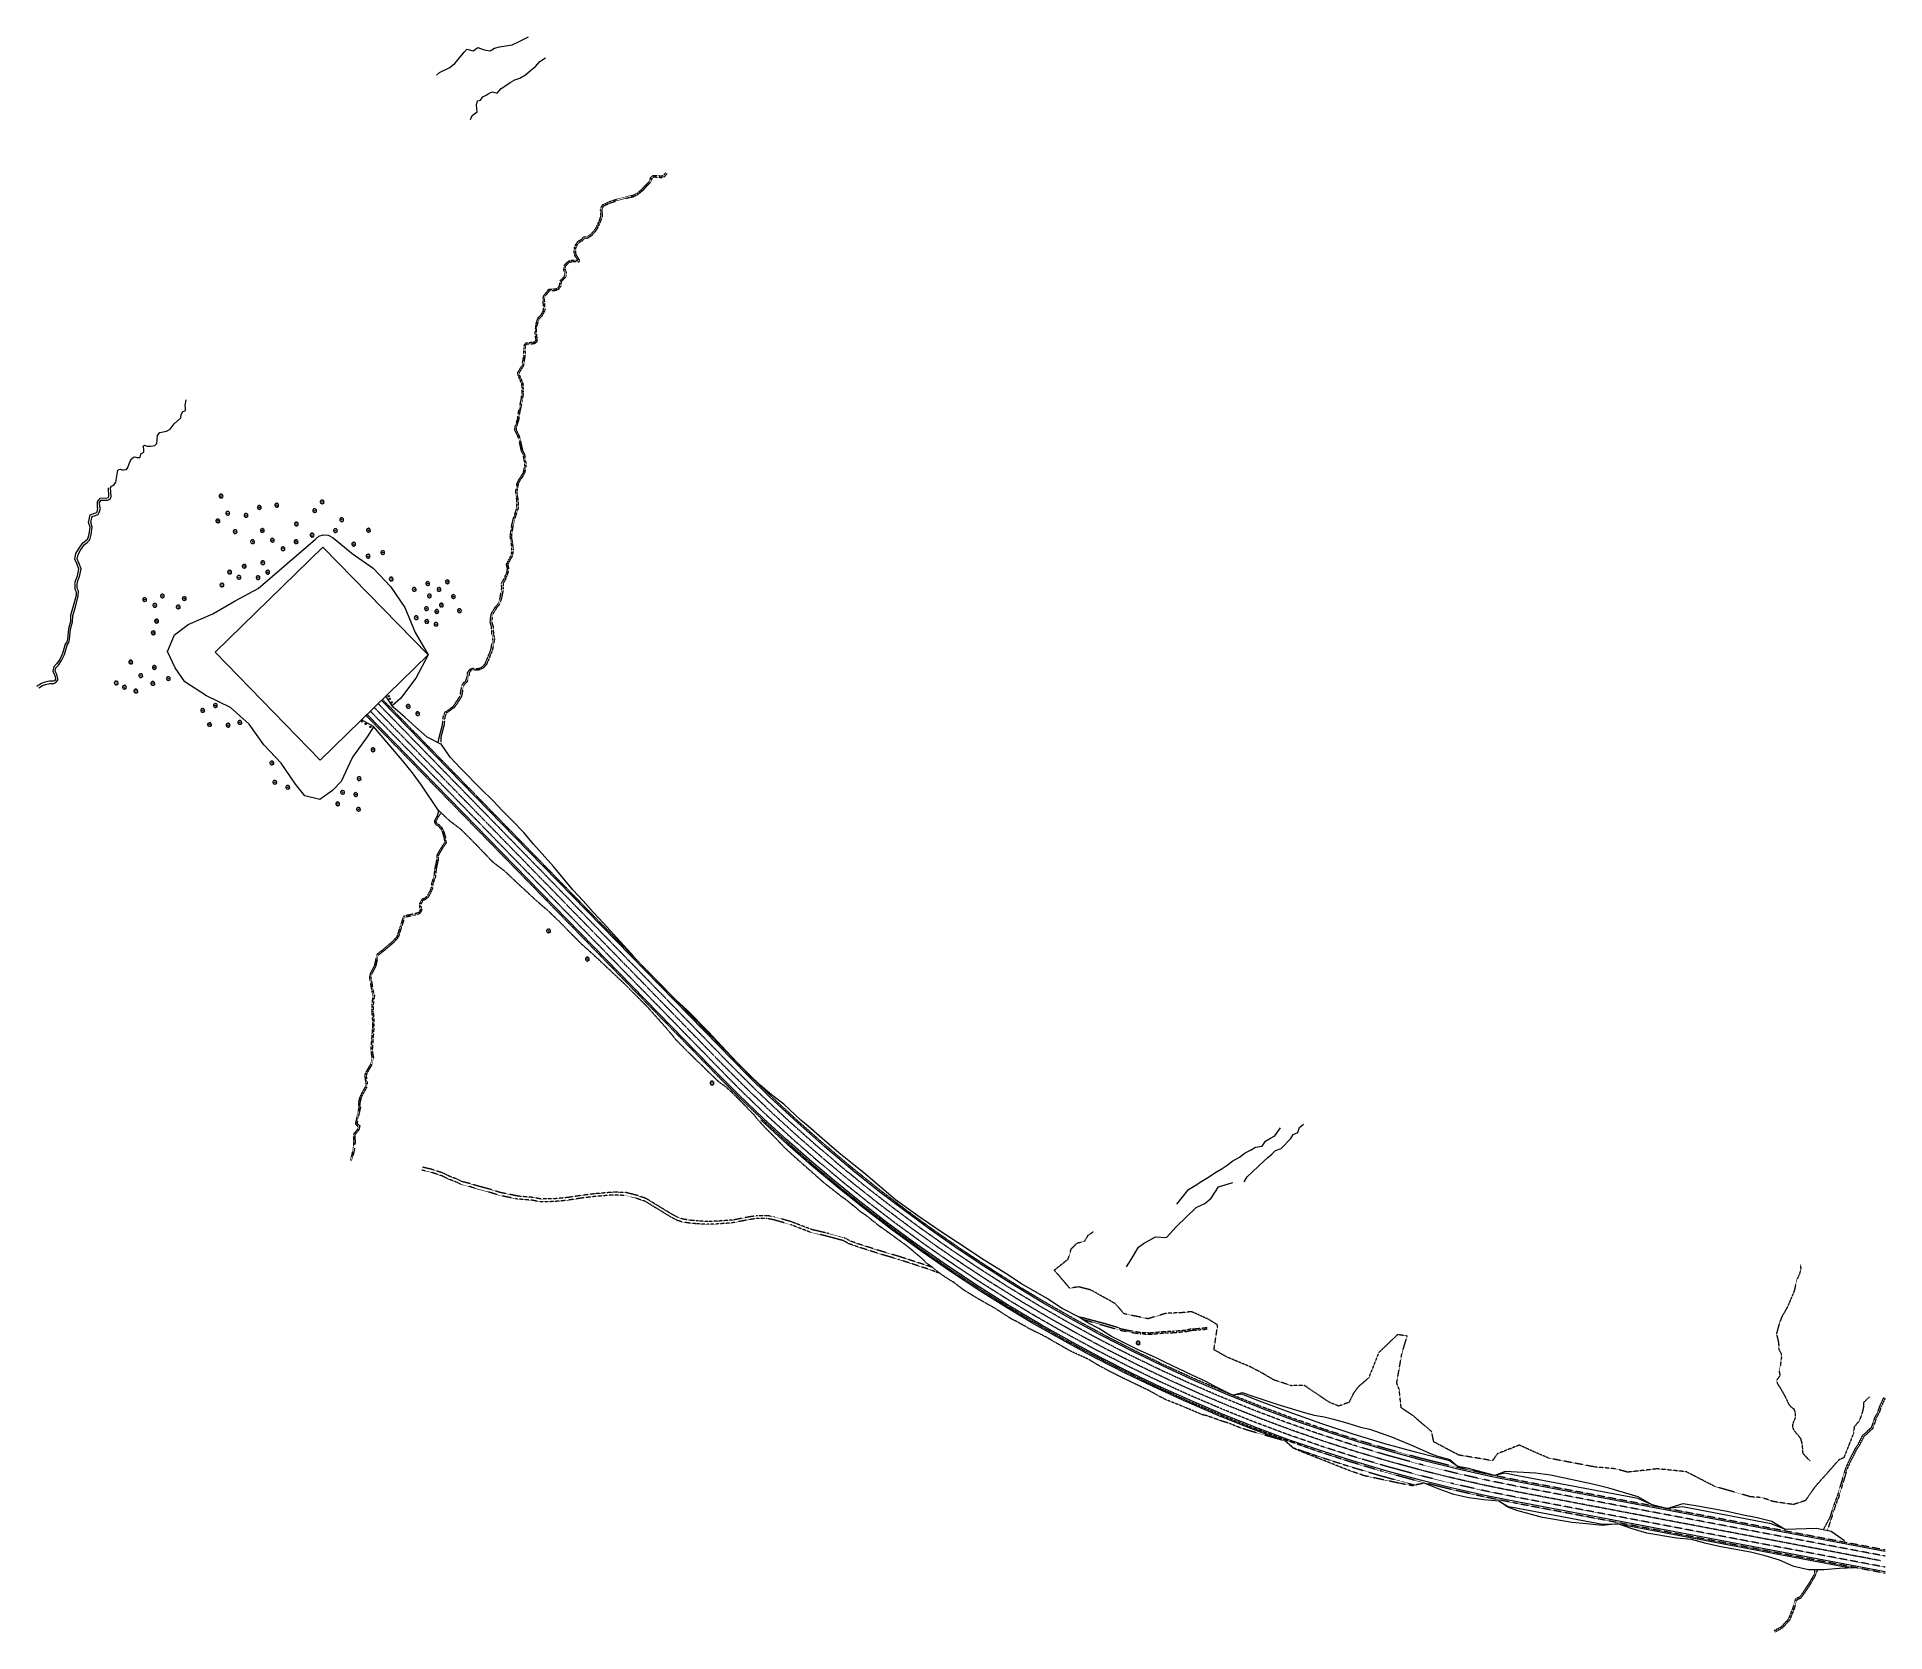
# Model space of a CAD drawing. Header units: feet. Extents: x 66046 to 70070, y 57473 to 60946.
import ezdxf

# ---------------------------------------------------------------- set-up
doc = ezdxf.new("R2010")
doc.units = ezdxf.units.FT
doc.header["$MEASUREMENT"] = 0
for name, pattern in [('DASHED2', [0.375, 0.25, -0.125]), ('HIDDEN', [0.375, 0.25, -0.125]), ('PHANTOM2', [1.25, 0.625, -0.125, 0.125, -0.125, 0.125, -0.125])]:
    doc.linetypes.add(name, pattern=pattern)
for name, color, linetype, lineweight in [('Bollard_PLN_x', 9, 'Continuous', 0), ('Bottom-of-Ditch_PLN_x', 5, 'Continuous', 0), ('Building_PLN_x', 1, 'Continuous', 0), ('Centerline_PLN_x', 1, 'PHANTOM2', 0), ('Edge-of-Paved-Road_PLN_x', 5, 'DASHED2', 0), ('Guardrail-LT_PLN_x', 4, 'FENCELINE1', 0), ('Laneline_PLN_x', 2, 'DASHED2', 0), ('Natural-Drainage_PLN_x', 5, 'HIDDEN', 0), ('River_PLN_x', 5, 'Continuous', 0), ('Shoulder_PLN_x', 7, 'Continuous', 0), ('Toe_PLN_x', 2, 'Continuous', 0), ('Top_PLN_x', 30, 'Continuous', 0), ('Tree-Line_PLN_x', 62, 'HIDDEN', 0), ('Tree_PLN_x', 62, 'Continuous', 0)]:
    doc.layers.add(name, color=color, linetype=linetype, lineweight=lineweight)
doc.linetypes.add('FENCELINE1', pattern='A,0.25,-0.1,[133,ltypeshp.shx,S=0.1,R=0,X=-0.1,Y=0],-0.1,1', length=1.45)

# ---------------------------------------------------------------- blocks, each defined once
blk = doc.blocks.new('TREE-D')
at = {"layer": 'Tree_PLN_x', "linetype": 'Continuous'}
blk.add_lwpolyline([(-3.4, 0.2, 1.158218), (-3.2, -1.4, 1.170054), (-2.1, -2.6, 1.101781), (-0.7, -3.4, 1.072634), (1, -3.2, 1.180778), (2.4, -2.5, 1.70845), (3.2, -1.1, 0.989775), (3.4, 0.7, 1.085957), (2.7, 2.2, 1.005407), (1.4, 3.1, 1.020594), (-0.2, 3.5, 0.925491), (-1.8, 2.9, 1.150965), (-3, 1.8, 1.269159)], format="xyb", close=True, dxfattribs=at)
at = {"layer": 'Tree_PLN_x'}
blk.add_circle((0, 0), 0.535, dxfattribs=at)
blk = doc.blocks.new('BOLL')
at = {"layer": 'Bollard_PLN_x', "linetype": 'Continuous', "lineweight": 0}
blk.add_circle((0, 0), 1.44, dxfattribs=at)

msp = doc.modelspace()

# ---------------------------------------------------------------- linework, layer by layer
at = {"layer": 'Bottom-of-Ditch_PLN_x'}
msp.add_polyline3d([(69562.9, 57749.9, 5638.5), (69532, 57763.4, 5637.7), (69274.3, 57812.3, 5635.2), (69242.4, 57818.6, 5634.9), (69220.3, 57813.9, 5635.9)], dxfattribs=at)
at = {"layer": 'Building_PLN_x', "elevation": 5602.8}
msp.add_lwpolyline([(66434.2, 59606.6), (66669.1, 59835.6), (66898.1, 59600.8), (66663.3, 59371.7)], close=True, dxfattribs=at)
at = {"layer": 'Centerline_PLN_x'}
msp.add_polyline3d([(70059.9, 57628, 5646.4), (69274.1, 57776.9, 5638.7), (69203.4, 57791.2, 5638.1), (69133, 57807, 5637.4), (69069.3, 57822.7, 5636.7), (68990.1, 57844.2, 5635.8), (68917.8, 57865.6, 5634.6), (68852.2, 57886.7, 5633.4), (68783.9, 57910.2, 5631.8), (68713.2, 57936.4, 5630), (68636.9, 57966.7, 5627.8), (68576.5, 57992.3, 5625.8), (68507.7, 58023.3, 5623.2), (68445.5, 58052.9, 5620.7), (68372.3, 58089.9, 5617.7), (68314.4, 58120.8, 5615.3), (68248.6, 58157.7, 5612.5), (68189.3, 58192.7, 5609.9), (68119.6, 58236.1, 5606.9), (68062, 58273.8, 5604.4), (68007.8, 58310.8, 5602), (67946.5, 58354.8, 5599.6), (67881, 58404.1, 5597.4), (67824.4, 58448.9, 5595.8), (67766.2, 58497, 5594.6), (67704.3, 58550.8, 5593.7), (67651, 58599.4, 5593.3), (67596.4, 58651.5, 5593.3), (67538.4, 58709.5, 5593.7), (67112.3, 59146.3, 5598.8), (66780.7, 59486.2, 5602.8)], dxfattribs=at)
at = {"layer": 'Edge-of-Paved-Road_PLN_x'}
for points in [[(70069.9, 57600.7, 5644.8), (69269.5, 57752.4, 5637), (69195.5, 57767.4, 5636.3), (69125.1, 57783.2, 5635.6), (69045.6, 57803.1, 5634.8), (68972.8, 57823.2, 5633.9), (68903.7, 57843.9, 5632.8), (68838.1, 57865.1, 5631.5), (68763.7, 57891, 5629.8), (68690, 57918.6, 5627.9), (68626.1, 57944.2, 5626), (68550.6, 57976.5, 5623.5), (68479, 58009.2, 5620.8), (68417, 58039.2, 5618.3), (68355.6, 58070.5, 5615.7), (68286.3, 58107.8, 5612.9), (68214.1, 58148.9, 5609.8), (68158.8, 58182.1, 5607.5), (68103.2, 58217, 5605.1), (68034.7, 58262.1, 5602), (67975.4, 58303.2, 5599.5), (67911.7, 58349.5, 5597.1), (67849.1, 58397.3, 5595.2), (67795.3, 58440.4, 5593.8), (67734.9, 58490.9, 5592.6), (67682.8, 58536.6, 5591.9), (67625.1, 58589.5, 5591.6), (67575.3, 58637.2, 5591.6), (67519.7, 58692.9, 5592), (66960.7, 59266, 5598.7), (66762.9, 59468.8, 5601.1)], [(70069.9, 57651.4, 5644.7), (69278.8, 57801.4, 5637), (69208, 57815.7, 5636.3), (69137.6, 57831.5, 5635.6), (69058, 57851.4, 5634.8), (68985.3, 57871.5, 5633.9), (68919.3, 57891.3, 5632.8), (68850.6, 57913.5, 5631.4), (68782.3, 57937.3, 5629.9), (68708.7, 57964.8, 5627.9), (68644.8, 57990.5, 5626), (68569.4, 58022.7, 5623.4), (68500.5, 58054.2, 5620.8), (68438.7, 58084.1, 5618.2), (68380.2, 58113.9, 5615.8), (68310.9, 58151.1, 5612.9), (68248.1, 58186.8, 5610.2), (68185.5, 58224.2, 5607.5), (68127.8, 58260.4, 5604.9), (68062.1, 58303.8, 5602), (67994.8, 58350.6, 5599.1), (67939.1, 58391.3, 5597), (67879.2, 58437.1, 5595.1), (67814.8, 58488.9, 5593.5), (67760.1, 58535.1, 5592.5), (67705.9, 58582.9, 5591.8), (67657.7, 58627.3, 5591.5), (67600.5, 58682.4, 5591.6), (67437.3, 58849.2, 5591.6), (67215.7, 59076, 5596.1), (66798.6, 59503.7, 5601.1)]]:
    msp.add_polyline3d(points, dxfattribs=at)
at = {"layer": 'Guardrail-LT_PLN_x'}
for points in [[(68754.2, 57891.4, 5629.4), (68689, 57915.8, 5627.7), (68688.9, 57915.8, 5627.7), (68625, 57941.5, 5625.8), (68624.9, 57941.5, 5625.8), (68549.5, 57973.7, 5623.3), (68549.4, 57973.7, 5623.3), (68477.8, 58006.4, 5620.6), (68477.7, 58006.5, 5620.6), (68415.7, 58036.5, 5618.1), (68415.6, 58036.5, 5618.1), (68354.3, 58067.8, 5615.6), (68354.2, 58067.8, 5615.6), (68284.9, 58105.1, 5612.7), (68284.8, 58105.2, 5612.7), (68212.6, 58146.3, 5609.6), (68212.6, 58146.3, 5609.6), (68157.2, 58179.6, 5607.3), (68157.2, 58179.6, 5607.3), (68101.6, 58214.5, 5604.9), (68101.5, 58214.5, 5604.9), (68033, 58259.6, 5601.9), (68033, 58259.7, 5601.9), (67973.6, 58300.8, 5599.3), (67973.6, 58300.8, 5599.3), (67909.9, 58347.1, 5596.9), (67909.8, 58347.1, 5596.9), (67847.3, 58395, 5595), (67847.2, 58395, 5595), (67793.4, 58438, 5593.6), (67793.4, 58438, 5593.6), (67793.4, 58438.1, 5593.6), (67733, 58488.6, 5592.4), (67733, 58488.7, 5592.4), (67680.8, 58534.3, 5591.7), (67680.8, 58534.4, 5591.7), (67623, 58587.3, 5591.4), (67623, 58587.4, 5591.4), (67622.6, 58587.7, 5591.4)], [(69994.5, 57611.9, 5643.9), (69496.9, 57706.3, 5639)]]:
    msp.add_polyline3d(points, dxfattribs=at)
at = {"layer": 'Laneline_PLN_x'}
for points in [[(70069.9, 57614, 5646.1), (69271.9, 57765.3, 5638.3), (69200.9, 57779.6, 5637.6), (69130.8, 57795.4, 5637), (69060.7, 57812.8, 5636.3), (68987.9, 57832.5, 5635.4), (68912.4, 57854.9, 5634.2), (68846.8, 57876, 5632.9), (68769.3, 57902.9, 5631.2), (68695.6, 57930.5, 5629.2), (68631.6, 57956.1, 5627.3), (68556, 57988.4, 5624.8), (68484.6, 58021.1, 5622.1), (68422.6, 58051.1, 5619.6), (68348.8, 58088.9, 5616.5), (68279.9, 58126.3, 5613.6), (68220.6, 58160.3, 5611.1), (68161.6, 58195.8, 5608.6), (68095, 58237.9, 5605.7), (68026.4, 58283.7, 5602.7), (67973, 58321, 5600.4), (67914.7, 58363.6, 5598.3), (67857.4, 58407.5, 5596.5), (67806.2, 58448.4, 5595.2), (67743.3, 58501.1, 5593.9), (67691.4, 58546.5, 5593.2), (67633.4, 58599.7, 5592.9), (67574.3, 58656.6, 5592.9), (67193.6, 59046, 5597.3), (66772.3, 59478, 5602.4)], [(70069.9, 57638.1, 5646), (69276.3, 57788.5, 5638.3), (69205.6, 57802.8, 5637.6), (69135.2, 57818.6, 5636.9), (69055.6, 57838.5, 5636.1), (68982.8, 57858.5, 5635.2), (68913.7, 57879.3, 5634.1), (68835.7, 57904.7, 5632.5), (68764.6, 57929.8, 5630.8), (68699.9, 57954.2, 5629.1), (68621, 57986.1, 5626.7), (68551.8, 58016.2, 5624.3), (68489.2, 58045, 5621.9), (68424.3, 58076.6, 5619.2), (68359.8, 58109.7, 5616.5), (68291, 58147.2, 5613.6), (68231.2, 58181.5, 5611.1), (68161, 58223.9, 5608), (68094.7, 58266.3, 5605.1), (68037.5, 58304.7, 5602.6), (67970.4, 58351.9, 5599.8), (67907.2, 58398.9, 5597.6), (67855.4, 58439.1, 5596), (67801.9, 58482.5, 5594.7), (67741.9, 58533.5, 5593.7), (67680.7, 58588.1, 5593), (67620.9, 58644.2, 5592.8), (67564.8, 58699.5, 5593.1), (66994.3, 59284.2, 5600), (66789.2, 59494.5, 5602.4)]]:
    msp.add_polyline3d(points, dxfattribs=at)
at = {"layer": 'Natural-Drainage_PLN_x'}
for points in [[(66919.8, 59409.8, 5586.1), (66922.1, 59420.3, 5586.6), (66929.3, 59448.2, 5587.9), (66931.2, 59466.4, 5588.8), (66935.2, 59476.6, 5589.4), (66939.3, 59479.1, 5589.6), (66952.2, 59488.1, 5590.3), (66957.6, 59495.6, 5590.5), (66967.4, 59510.9, 5591.3), (66971.6, 59534.2, 5592.8), (66974.8, 59539.4, 5593.2), (66979.8, 59543.8, 5593.4), (66981.2, 59547.1, 5593.7), (66983.8, 59555.9, 5593.9), (66984.2, 59563.1, 5594.2), (66989.5, 59569.8, 5594.6), (66995.3, 59571.6, 5595.2), (67003.5, 59570.7, 5595.8), (67009.1, 59571.5, 5596), (67016.6, 59575.2, 5596.5), (67022.5, 59582, 5597.1), (67034.7, 59611.9, 5597.6), (67039.2, 59636.5, 5598.9), (67037.1, 59644.5, 5599.2), (67036.1, 59662.1, 5600.1), (67033.3, 59671.7, 5600.1), (67033.7, 59679, 5600.8), (67035.8, 59691, 5601.1), (67045, 59706, 5602), (67050.8, 59712.4, 5602.4), (67055, 59726.3, 5603.2), (67058.4, 59745.1, 5604.1), (67057.8, 59756.7, 5604.7), (67064, 59767.6, 5604.4), (67069.7, 59781.4, 5605.2), (67070.8, 59787.9, 5605.4), (67068.6, 59798, 5605.9), (67075.4, 59811.4, 5606.6), (67078.8, 59816.9, 5606.9), (67080.2, 59824.8, 5607), (67080.4, 59830.9, 5607.1), (67079.1, 59844.8, 5607.7), (67077.3, 59853.3, 5608.2), (67076.9, 59860.5, 5608.5), (67080.4, 59883.5, 5609.8), (67083.7, 59897.6, 5610.6), (67091.4, 59920.7, 5612.1), (67091.3, 59938, 5613.1), (67088.9, 59949.7, 5613.7), (67089.4, 59960.9, 5614.1), (67091.7, 59974.5, 5614.8), (67096.3, 59983.5, 5615.3), (67101.7, 59991.3, 5616.2), (67106.1, 59999.6, 5616.8), (67108.2, 60011.6, 5617.4), (67108.5, 60017.6, 5617.6), (67105.2, 60037.1, 5618.9), (67101.1, 60044.9, 5619.4), (67096.4, 60067.7, 5620.5), (67093.7, 60076.7, 5620.9), (67086.9, 60090, 5621.7), (67087.1, 60096.5, 5622.1), (67092.9, 60114.3, 5623), (67094.6, 60128.2, 5623.5), (67100.8, 60157.1, 5624.5), (67102.8, 60173.1, 5625.8), (67102.9, 60182.5, 5626.8), (67102, 60190.5, 5627.2), (67094.5, 60208.6, 5628.2), (67092.9, 60215.3, 5628.4), (67102.8, 60231, 5629.5), (67106.1, 60250.5, 5630.5), (67106.6, 60260.3, 5631.1), (67106, 60266.9, 5631.5), (67107.2, 60274.2, 5632), (67109.5, 60278.8, 5632.4), (67112.9, 60281.1, 5632.7), (67126.6, 60281.7, 5632.9), (67129.5, 60282.4, 5633.2), (67132.4, 60284.6, 5633.4), (67132.6, 60289.3, 5633.5), (67131, 60299, 5634), (67133.1, 60321.7, 5635.1), (67137.4, 60334.7, 5635.9), (67143.7, 60341.1, 5636.1), (67149.5, 60351.7, 5636.9), (67148.7, 60368.8, 5637.2), (67148.2, 60375.7, 5637.6), (67149.9, 60383.2, 5638.2), (67161, 60397.1, 5639.2), (67175.6, 60397.9, 5639.9), (67180.5, 60399.9, 5640), (67184.1, 60404.7, 5640.4), (67185.6, 60415.9, 5641.3), (67194.9, 60425, 5642.1), (67196, 60429.2, 5642.3), (67196, 60432.9, 5642.6), (67193.7, 60438.4, 5642.7), (67194.4, 60449.3, 5643.3), (67202.2, 60457.4, 5643.9), (67210, 60460.7, 5644.5), (67224.1, 60460.3, 5645.7), (67222.7, 60463.3, 5646), (67218.2, 60468.9, 5646.1), (67215.9, 60475.8, 5646.4), (67216.5, 60487.1, 5647.1), (67221.3, 60498.3, 5647.5), (67227.2, 60503.4, 5647.6), (67231.6, 60505.7, 5647.6), (67236.6, 60510.9, 5648), (67245.6, 60512.5, 5648.4), (67252.1, 60516.7, 5648.5), (67259.7, 60524.8, 5649.1), (67264.8, 60532.6, 5649.3), (67271.4, 60547.8, 5650.2), (67274.2, 60555.9, 5650.8), (67274.4, 60561.6, 5651.1), (67273.2, 60569.7, 5651.6), (67275.3, 60576.3, 5651.8), (67278, 60580.8, 5652), (67291.3, 60587.4, 5652.6), (67306.1, 60592.4, 5652.8), (67334.3, 60600, 5654.1), (67344.1, 60601.8, 5654.2), (67353.6, 60606.7, 5654.8), (67364.4, 60615.5, 5655.7), (67370.6, 60622.9, 5656.4), (67379.7, 60631.8, 5657.9), (67382.9, 60640.8, 5658.6), (67388.1, 60645.1, 5659.2), (67401.3, 60644.3, 5660.1), (67406, 60643.5, 5660.5), (67411.4, 60645.6, 5660.9), (67415.6, 60651.1, 5661.5)], [(67066.9, 59766.4, 5604.5), (67072.7, 59780.5, 5605.3), (67074, 59788, 5605.5), (67071.9, 59797.6, 5606), (67078.2, 59809.9, 5606.7), (67081.8, 59815.8, 5607), (67083.3, 59824.4, 5607.1), (67083.6, 59831, 5607.2), (67082.2, 59845.3, 5607.9), (67080.4, 59853.7, 5608.3), (67080, 59860.3, 5608.7), (67083.5, 59882.9, 5609.9), (67086.7, 59896.7, 5610.7), (67094.5, 59920.2, 5612.2), (67094.4, 59938.3, 5613.3), (67092, 59949.9, 5613.8), (67092.5, 59960.6, 5614.2), (67094.7, 59973.5, 5614.9), (67099, 59981.9, 5615.4), (67104.4, 59989.6, 5616.3), (67109.1, 59998.6, 5616.9), (67111.3, 60011.3, 5617.5), (67111.6, 60017.8, 5617.8), (67108.3, 60038, 5619.1), (67104.1, 60046, 5619.6), (67099.4, 60068.4, 5620.7), (67096.6, 60077.9, 5621.1), (67090.1, 60090.7, 5621.8), (67090.2, 60096, 5622.2), (67095.9, 60113.6, 5623.1), (67097.7, 60127.7, 5623.6), (67103.9, 60156.6, 5624.7), (67106, 60172.8, 5626), (67106, 60182.7, 5626.9), (67105, 60191.3, 5627.3), (67097.5, 60209.6, 5628.4), (67096.3, 60214.7, 5628.5), (67105.8, 60229.8, 5629.6), (67109.2, 60250.1, 5630.6), (67109.8, 60260.3, 5631.3), (67109.2, 60266.8, 5631.6), (67110.2, 60273.3, 5632.1), (67111.9, 60276.7, 5632.4), (67113.9, 60278, 5632.6), (67127, 60278.6, 5632.8), (67130.9, 60279.5, 5633.1), (67135.4, 60283, 5633.5), (67135.7, 60289.5, 5633.7), (67134.1, 60299.2, 5634.1), (67134.2, 60316.3, 5637.5), (67134.6, 60316.2, 5634.9), (67140.1, 60333, 5635.9), (67146.3, 60339.2, 5636.2), (67152.7, 60351, 5637), (67151.9, 60369, 5637.4), (67151.3, 60375.5, 5637.8), (67152.8, 60381.8, 5638.2), (67162.6, 60394, 5639.1), (67176.3, 60394.8, 5639.8), (67182.4, 60397.3, 5640), (67187.1, 60403.4, 5640.5), (67188.6, 60414.4, 5641.4), (67197.7, 60423.4, 5642.1), (67199.2, 60428.8, 5642.4), (67199, 60434.1, 5642.8), (67197, 60438.9, 5642.9), (67197.5, 60447.9, 5643.5), (67204.1, 60454.7, 5644), (67210.6, 60457.4, 5644.5), (67226.4, 60456.9, 5645.8), (67228.2, 60459, 5645.9), (67225.5, 60465, 5646.2), (67221.1, 60470.5, 5646.3), (67219.2, 60476.2, 5646.6), (67219.7, 60486.4, 5647.3), (67224, 60496.3, 5647.6), (67229, 60500.7, 5647.6), (67233.6, 60503, 5647.6), (67238.2, 60507.8, 5648), (67246.8, 60509.4, 5648.4), (67254.2, 60514.2, 5648.6), (67262.3, 60522.8, 5649.2), (67267.7, 60531, 5649.5), (67274.5, 60546.6, 5650.4), (67277.5, 60555.3, 5651), (67277.6, 60561.8, 5651.3), (67276.5, 60569.4, 5651.8), (67278.3, 60575, 5652), (67280.3, 60578.3, 5652.1), (67292.6, 60584.4, 5652.6), (67307.1, 60589.3, 5652.8), (67335.1, 60596.8, 5654.1), (67345.1, 60598.7, 5654.2), (67355.4, 60604, 5654.8), (67366.7, 60613.2, 5655.8), (67373, 60620.7, 5656.5), (67382.5, 60630, 5658), (67385.6, 60638.9, 5658.7), (67389.2, 60641.8, 5659.2), (67400.9, 60641, 5660), (67406.3, 60640.2, 5660.5), (67413.4, 60642.9, 5660.9), (67418.4, 60649.5, 5661.7)], [(67066.9, 59766.4, 5605.1), (67061.2, 59756, 5604.7), (67061.7, 59744.9, 5604.2), (67058.2, 59725.5, 5603.3), (67053.7, 59710.8, 5602.4), (67047.6, 59704.1, 5602), (67039, 59689.8, 5601.1), (67037, 59678.6, 5600.9), (67036.6, 59672.1, 5600.2), (67039.4, 59662.7, 5600.2), (67040.3, 59645, 5599.3), (67042.6, 59636.6, 5599), (67037.9, 59610.9, 5597.7), (67025.4, 59580.2, 5597.2), (67018.7, 59572.5, 5596.5), (67010.1, 59568.3, 5595.9), (67003.5, 59567.3, 5595.7), (66995.7, 59568.3, 5595.1), (66991.4, 59567, 5594.5), (66987.4, 59561.9, 5594.3), (66987, 59555.4, 5594), (66984.3, 59545.9, 5593.7), (66982.5, 59541.8, 5593.4), (66977.4, 59537.3, 5593.2), (66974.8, 59533, 5592.8), (66970.6, 59509.7, 5591.4), (66960.3, 59493.7, 5590.5), (66954.5, 59485.8, 5590.3), (66941.1, 59476.3, 5589.6), (66937.9, 59474.4, 5589.4), (66934.4, 59465.6, 5588.9), (66932.6, 59447.7, 5588), (66925.4, 59420, 5586.7), (66926.5, 59406, 5586.2)], [(66920.8, 59262, 5580.8), (66917.9, 59250.6, 5579.2), (66911.5, 59238.8, 5578.6), (66913.5, 59232, 5578.5), (66919.6, 59228.8, 5578.1), (66925.5, 59222.3, 5577.6), (66929.3, 59214, 5577.1), (66932.4, 59203.6, 5576.4), (66934, 59192.2, 5575.7), (66922.3, 59174.1, 5574.5), (66916.8, 59164, 5574.1), (66916.8, 59155.4, 5573.3), (66912.7, 59136.3, 5572.6), (66910.4, 59116.9, 5572.2), (66905.4, 59103.7, 5571.9), (66904.1, 59091.9, 5571.7), (66896.1, 59075.1, 5571), (66890.2, 59070.5, 5570.8), (66884.7, 59068.6, 5570.4), (66878.6, 59057.8, 5569.4), (66879.6, 59051.2, 5569.2), (66881, 59047, 5569), (66880, 59043.7, 5568.9), (66877.1, 59039.4, 5568.5), (66869.4, 59036.8, 5568.3), (66850.2, 59033, 5567.3), (66844.4, 59031.3, 5566.8), (66836.9, 59008.8, 5565.9), (66832.1, 58993.2, 5565.2), (66829.6, 58986.3, 5565), (66820, 58976, 5564.6), (66797.8, 58957, 5563), (66786.2, 58948.2, 5561.9), (66781, 58924.1, 5560.5), (66772, 58906.4, 5559.4), (66770.4, 58898.3, 5559), (66775.1, 58868.6, 5557.6), (66777.9, 58859.7, 5557.5), (66775.3, 58839.2, 5557), (66775.3, 58822.5, 5556.4), (66776.5, 58809.4, 5555.6), (66777, 58791.9, 5554.9), (66773.2, 58742.1, 5552.4), (66774.4, 58730.6, 5551.4), (66775.9, 58723.2, 5550.8), (66772.9, 58709.7, 5550.7), (66763.7, 58694.3, 5550.1), (66759.8, 58685.4, 5549.5), (66762.4, 58667.7, 5548.8), (66760.9, 58659.7, 5548.8), (66753.6, 58646.7, 5548.7), (66749.2, 58637.4, 5548.5), (66746.6, 58627.3, 5548.4), (66746.6, 58619.9, 5548.2), (66747.6, 58616.6, 5547.8), (66739.6, 58579.1, 5547.2), (66744.7, 58574.5, 5547.2), (66745.7, 58574, 5546.8), (66744.4, 58567.5, 5546.6), (66735.7, 58557, 5546.2), (66735.2, 58549.5, 5545.9), (66736.1, 58542, 5545.8), (66734.8, 58527.2, 5545.6), (66731.5, 58511.1, 5545.3), (66728, 58498.9, 5544.6)], [(66926.4, 59256.8, 5580.9), (66920.7, 59249.3, 5579.7), (66914.8, 59238.4, 5579.2), (66916.1, 59234.2, 5579), (66921.6, 59231.3, 5578.5), (66928.2, 59224.1, 5578.1), (66932.2, 59215.1, 5577.6), (66935.5, 59204.2, 5577), (66937.2, 59191.4, 5576.3), (66925, 59172.5, 5575), (66919.9, 59163.1, 5574.7), (66919.9, 59155, 5573.9), (66915.8, 59135.8, 5573.1), (66913.5, 59116.1, 5572.8), (66908.4, 59103, 5572.5), (66907.2, 59091, 5572.2), (66898.6, 59073.1, 5571.4), (66891.7, 59067.7, 5571.1), (66886.8, 59066, 5570.8), (66881.9, 59057.1, 5570), (66882.6, 59051.9, 5569.7), (66884.3, 59047, 5569.6), (66882.8, 59042.3, 5569.4), (66879.1, 59036.7, 5568.9), (66870.2, 59033.8, 5568.5), (66850.9, 59029.9, 5567.4), (66846.8, 59028.7, 5567.2), (66839.8, 59007.9, 5566.4), (66835.1, 58992.2, 5565.7), (66832.3, 58984.7, 5565.4), (66822.2, 58973.7, 5565), (66799.7, 58954.5, 5563.4), (66789, 58946.4, 5562.4), (66783.9, 58923, 5561.1), (66775, 58905.4, 5559.9), (66773.5, 58898.2, 5559.6), (66778.1, 58869.3, 5558.2), (66781.1, 58859.9, 5558.1), (66778.4, 58839, 5557.5), (66778.5, 58822.6, 5557), (66779.7, 58809.5, 5556.1), (66780.1, 58791.8, 5555.5), (66776.4, 58742.1, 5552.9), (66777.5, 58731, 5552), (66779.1, 58723.2, 5551.4), (66775.8, 58708.6, 5551.3), (66766.5, 58692.9, 5550.6), (66763, 58684.9, 5550.1), (66765.5, 58667.7, 5549.4), (66763.9, 58658.6, 5549.4), (66756.4, 58645.3, 5549.2), (66752.1, 58636.3, 5549.1), (66749.7, 58626.9, 5549), (66749.7, 58620.4, 5548.8), (66750.8, 58616.7, 5548.4), (66743, 58580.2, 5547.8), (66746.5, 58577.1, 5547.6), (66749.2, 58575.7, 5547.5), (66747.2, 58566.1, 5547.2), (66738.7, 58555.8, 5546.8), (66738.3, 58549.6, 5546.5), (66739.2, 58542, 5546.4), (66738.6, 58534.4, 5546.3)], [(68764.6, 57888.4, 5628.6), (68781.6, 57874.1, 5628.6), (68836.3, 57855.3, 5629.8), (68901.9, 57834.2, 5631.1), (68971, 57813.5, 5632.2), (69043.7, 57793.4, 5633.1), (69066.5, 57797.1, 5634.7), (69043.1, 57790.8, 5635.5), (69015.3, 57796.2, 5636.9), (68936.3, 57813, 5640.6), (68904.1, 57824.1, 5638.9), (68834, 57851.9, 5633.3), (68800.4, 57865.1, 5631.1), (68781.3, 57873.2, 5630.3), (68764.6, 57888.4, 5628.6), (68683.4, 57911.7, 5622.7), (68663.4, 57918.4, 5621.5), (68642.7, 57926.9, 5621), (68623.7, 57932.8, 5619.4), (68594.9, 57943.2, 5617.7), (68583.4, 57946, 5616.2), (68544.2, 57962.7, 5614.6), (68502.1, 57979.6, 5612.1), (68484.2, 57989.1, 5612), (68467.1, 57998.8, 5612.2), (68449, 58007.5, 5611.5), (68413.2, 58024.7, 5609.9), (68381.6, 58040.4, 5608.5), (68354.3, 58055.3, 5607.9), (68336, 58066.5, 5607.9), (68297.2, 58084.2, 5604.7), (68265.8, 58102, 5603.6), (68243.2, 58115.3, 5603), (68207.5, 58133, 5600), (68178.6, 58149.3, 5598.4), (68167.6, 58154.7, 5597.4), (68131.8, 58177.8, 5596.4), (68091.8, 58200.5, 5593.5), (68063.9, 58217.7, 5591.9), (68043.1, 58233.7, 5592), (68023.6, 58245.8, 5590.7), (68007.4, 58257.1, 5590.1), (67991.6, 58270.3, 5590.5), (67983.3, 58275.7, 5589.9), (67975.1, 58284.6, 5591), (67942.4, 58312, 5591.5), (67908, 58337.2, 5590.3), (67878.6, 58358.1, 5588.8), (67853.1, 58378.9, 5588.5), (67841.3, 58386.7, 5587.5), (67808.7, 58413.6, 5587.2), (67798.5, 58420.6, 5586.3), (67758.5, 58452.2, 5584.9), (67698.4, 58505.4, 5584.7), (67674.2, 58527.5, 5584.7), (67649.4, 58553.7, 5586.1), (67635.2, 58567.5, 5586.3), (67619.8, 58584.4, 5587.3), (67606.5, 58600.3, 5588.7), (67560, 58647.4, 5589.6), (67546.6, 58659.6, 5589.2), (67530.3, 58671.3, 5587.5), (67462.4, 58737.3, 5586.8), (67439.3, 58760.7, 5586.9), (67418.5, 58786, 5588.8), (67374.7, 58834.9, 5591), (67328.5, 58881.5, 5591.2), (67256.8, 58948.9, 5589.6), (67232.3, 58970.7, 5588.6), (67186.2, 59017.4, 5588.9), (67162.7, 59040.3, 5588.7), (67135.4, 59063.9, 5587.2), (67089.7, 59106.2, 5585.9), (67065.9, 59128.8, 5585.4), (67039.7, 59148.9, 5583), (66994.2, 59196.2, 5583.8), (66971, 59219.3, 5583.8), (66944.6, 59239.5, 5581.3), (66920.8, 59262, 5580.8)], [(66737.9, 58526.7, 5546.2), (66734.5, 58510.4, 5545.9), (66730.9, 58498, 5545.2)], [(68008.9, 58254.8, 5588.9), (67993.1, 58261, 5588.9), (67921.3, 58284.4, 5585.9), (67880.3, 58296.5, 5584.1), (67833.3, 58311.6, 5582.3), (67814.1, 58318.3, 5581.6), (67802.1, 58325, 5581.2), (67764.7, 58335.1, 5579.8), (67730.5, 58343.2, 5578.4), (67687.6, 58359.7, 5577.2), (67649.8, 58370.6, 5576.1), (67635.5, 58373.1, 5575.6), (67613.3, 58373.1, 5574.9), (67597.7, 58371, 5574.5), (67558.9, 58363.6, 5573.6), (67526.3, 58361.3, 5572.7), (67505.2, 58360.6, 5572.1), (67483.7, 58361.7, 5571.5), (67467.3, 58363.2, 5570.8), (67451.1, 58365.7, 5570.3), (67440.2, 58369.2, 5569.9), (67427.1, 58376.1, 5569.5), (67370, 58410.9, 5566.8), (67349.5, 58417.9, 5566.2), (67327, 58423.5, 5566), (67300.4, 58424.5, 5565), (67258.5, 58420.9, 5564.5), (67232.2, 58417.7, 5564), (67200, 58412.8, 5563.3), (67172, 58410.1, 5562.8), (67142.3, 58409.5, 5562.6), (67125, 58412.9, 5562), (67092.3, 58415.7, 5561), (67053.7, 58423.5, 5559.6), (67028.7, 58431.3, 5558.5), (67003.3, 58438.1, 5557.7), (66987.7, 58442.9, 5556.6), (66969.5, 58447.5, 5555.6), (66959.9, 58452.4, 5554.7), (66941.5, 58459.4, 5553.7), (66928.4, 58466, 5552.8), (66904.6, 58473.9, 5551.6), (66884.4, 58478.7, 5550.4)], [(67995.1, 58267.2, 5589.7), (67923.3, 58290.6, 5586.7), (67882.3, 58302.7, 5584.9), (67835.2, 58317.8, 5583.1), (67816.1, 58324.5, 5582.5), (67804.1, 58331.2, 5582.1), (67766.7, 58341.3, 5580.6), (67732.5, 58349.4, 5579.3), (67689.6, 58365.9, 5578), (67651.8, 58376.8, 5576.9), (67637.5, 58379.3, 5576.4), (67615.2, 58379.3, 5575.8), (67599.7, 58377.2, 5575.4), (67560.9, 58369.8, 5574.4), (67528.3, 58367.5, 5573.5), (67507.2, 58366.8, 5573), (67485.7, 58367.9, 5572.3), (67469.3, 58369.4, 5571.6), (67453.1, 58371.9, 5571.1), (67442.2, 58375.4, 5570.7), (67429.1, 58382.3, 5570.3), (67372, 58417.1, 5567.6), (67351.5, 58424.1, 5567.1), (67328.9, 58429.7, 5566.8), (67302.4, 58430.7, 5565.8), (67260.5, 58427.1, 5565.4), (67234.1, 58423.9, 5564.9), (67202, 58419, 5564.1), (67174, 58416.3, 5563.6), (67144.3, 58415.7, 5563.5), (67127, 58419.1, 5562.8), (67094.3, 58421.9, 5561.9), (67055.7, 58429.7, 5560.5), (67030.7, 58437.5, 5559.3), (67005.3, 58444.3, 5558.5), (66989.6, 58449.1, 5557.4), (66971.5, 58453.7, 5556.4), (66961.9, 58458.6, 5555.6), (66943.5, 58465.6, 5554.5), (66930.4, 58472.2, 5553.6), (66906.6, 58480.1, 5552.5), (66886.4, 58484.9, 5551.3)], [(69885.4, 58274.2, 5682.8), (69886.7, 58263.3, 5682), (69883.5, 58252, 5681.1), (69878, 58240.4, 5680.4), (69871.8, 58214.4, 5679.1), (69857, 58179.9, 5677.6), (69844.5, 58158.1, 5676.4), (69838.5, 58140.7, 5675.6), (69833.6, 58122.4, 5674.6), (69838.2, 58102.4, 5673.8), (69838.7, 58088.5, 5673.1), (69843.9, 58078.3, 5672.1), (69844.3, 58070.7, 5671.6), (69842, 58053.5, 5670.3), (69839.2, 58041.7, 5669.3), (69841.1, 58031.4, 5668.6), (69834.2, 58021.2, 5667.7), (69835.2, 58014.4, 5667.2), (69843.9, 58000.8, 5666.3), (69853.5, 57983.6, 5664.7), (69859.4, 57970.2, 5663), (69864.6, 57963.8, 5661.9), (69871.1, 57958.8, 5661.4), (69874.6, 57949.2, 5661.1), (69874.5, 57939.6, 5660.5), (69868.9, 57926, 5659), (69868.6, 57918.8, 5658.8), (69871.5, 57912.2, 5658.3), (69885.8, 57894.6, 5656), (69888.9, 57882.9, 5655.6), (69890.3, 57869, 5655.2), (69890.7, 57862.5, 5653.7), (69899.3, 57852.7, 5652.6), (69907.2, 57846, 5650.9)], [(68310.4, 58161.2, 5607.5), (68342.1, 58152.5, 5610.2), (68370.6, 58145, 5611.6), (68395.9, 58137.5, 5613.2), (68405.9, 58133.4, 5613.7), (68424.9, 58129.5, 5615.1), (68448.6, 58125.4, 5616.7), (68469.8, 58124.5, 5618.1), (68503, 58127.4, 5620.1), (68518.9, 58128, 5620.9), (68548.4, 58130.5, 5622.7), (68557.8, 58133, 5623.3), (68568.1, 58133.2, 5624.1), (68577.4, 58134.3, 5624.7), (68587.4, 58135.1, 5625.7), (68593.4, 58136.3, 5626.1)], [(68323.4, 58153.7, 5608.8), (68332.7, 58151.1, 5608.8), (68404.9, 58130.2, 5613.6), (68424.3, 58126.3, 5615), (68448.2, 58122.2, 5616.6), (68469.9, 58121.3, 5618), (68503.2, 58124.1, 5620), (68519.1, 58124.7, 5620.8), (68549, 58127.2, 5622.6), (68558.3, 58129.7, 5623.2), (68568.3, 58130, 5624), (68577.7, 58131.1, 5624.6), (68587.8, 58131.8, 5625.6), (68594.1, 58133.1, 5626.1)], [(70066.7, 57983.2, 5649.8), (70058.3, 57965.3, 5648.6), (70053, 57949.7, 5647.2), (70047.6, 57940.4, 5646), (70040.1, 57918.1, 5644.6), (70032.5, 57911.6, 5644), (70028, 57906.8, 5643.6), (70020.3, 57900, 5642.7), (70011.2, 57881.9, 5641.2), (70004.1, 57870.9, 5640.3), (69990.4, 57843.8, 5637.9), (69983.9, 57829, 5636.9), (69973.4, 57794.2, 5633.9), (69966, 57769.2, 5632.5), (69957.7, 57747.8, 5631.7), (69950.5, 57724.3, 5630.7), (69936.1, 57696.7, 5630.3)], [(70069.9, 57981.7, 5650.8), (70061.7, 57963.8, 5649.7), (70056.3, 57948.1, 5648.3), (70050.8, 57938.8, 5647), (70043.2, 57915.9, 5645.6), (70035, 57908.9, 5644.9), (70030.5, 57904.1, 5644.5), (70023.2, 57897.6, 5643.7), (70014.3, 57880, 5642.2), (70007.2, 57869, 5641.3), (69993.6, 57842.1, 5638.9), (69987.3, 57827.7, 5638), (69976.9, 57793.1, 5635), (69969.5, 57767.9, 5633.6), (69961.1, 57746.6, 5632.8), (69953.9, 57723, 5631.8), (69944.2, 57694.3, 5631.4)], [(69916.1, 57607.3, 5629.1), (69916.4, 57599.5, 5628.9), (69903.3, 57577.1, 5628.2), (69889.2, 57556, 5627.1), (69883.7, 57548.6, 5626.2), (69875.2, 57545.2, 5625.4), (69868.7, 57524.1, 5624.4), (69859.3, 57500.4, 5623.1), (69843.1, 57483, 5622.2), (69828.7, 57475.6, 5621.6)], [(69922.4, 57608, 5629.3), (69919.4, 57598.2, 5629), (69906.1, 57575.3, 5628.3), (69891.9, 57554.1, 5627.2), (69885.8, 57545.9, 5626.2), (69877.9, 57542.7, 5625.5), (69871.9, 57523, 5624.5), (69862.1, 57498.6, 5623.2), (69845.1, 57480.3, 5622.2), (69830.2, 57472.7, 5621.6)]]:
    msp.add_polyline3d(points, dxfattribs=at)
at = {"layer": 'River_PLN_x'}
for points in [[(66050.5, 59529.3, 5568.2), (66058.7, 59534.2, 5568.7), (66065.2, 59536.5, 5569), (66074.2, 59538.5, 5569.4), (66083.4, 59538.7, 5569.6), (66087.5, 59540.5, 5569.9), (66091.5, 59545.7, 5569.8), (66092, 59548.9, 5569.9), (66089.7, 59557.7, 5570.2), (66086, 59565.5, 5570.8), (66087.8, 59572.7, 5570.8), (66093, 59578.3, 5571), (66100.1, 59588.3, 5571.3), (66106.5, 59601.8, 5571.7), (66112.1, 59621.9, 5572.4), (66115.6, 59627.4, 5572.8), (66117.6, 59634.5, 5573.3), (66119.6, 59656.8, 5574.4), (66124.1, 59672.4, 5574.6), (66124.6, 59686, 5575.6), (66130.2, 59705.5, 5576.3), (66136.3, 59729.1, 5577.8), (66136.6, 59739.4, 5578.2), (66133.9, 59745.3, 5578.4), (66133.6, 59755, 5578.5), (66135.4, 59763, 5579), (66139.2, 59771.8, 5579.4), (66142.3, 59787.9, 5579.6), (66137.7, 59801.5, 5580.2), (66134.1, 59809.8, 5580.4), (66135.9, 59819.7, 5580.8), (66141.3, 59828.6, 5581.7), (66150.1, 59841.5, 5583.1), (66156, 59845.8, 5583.5), (66161.5, 59851.1, 5584), (66164.6, 59862.6, 5584.7), (66166.9, 59879, 5585.9), (66163.9, 59889.6, 5586.2), (66166.5, 59902.3, 5586.4), (66171.7, 59903.8, 5586.5), (66179.9, 59906.6, 5586.9), (66182.2, 59910.5, 5587.3), (66184.4, 59919.9, 5587.7), (66183.1, 59923, 5587.9), (66182.9, 59932.8, 5588.9), (66186.3, 59937.7, 5589.1), (66200, 59937.9, 5589.6), (66205.9, 59939.6, 5590), (66207.8, 59945.7, 5590.5), (66206.7, 59964.9, 5591.4), (66209, 59968.5, 5591.6), (66211.9, 59969.7, 5591.7), (66214.5, 59971.5, 5592), (66218.1, 59976.6, 5592.4), (66222.6, 60002.7, 5592.5), (66225.3, 60004.6, 5592.6), (66228.1, 60005.1, 5592.9), (66230.9, 60003.6, 5593.3), (66234.6, 60003.5, 5593.4), (66241, 60004.6, 5593.5), (66244.2, 60009, 5593.8), (66249.3, 60022.3, 5594.3), (66252.3, 60028, 5594.4), (66256.6, 60031.4, 5594.6), (66259.6, 60031.9, 5595), (66264.2, 60030.8, 5594.9), (66270.6, 60030.8, 5595.1), (66271.8, 60033.5, 5595.1), (66272.8, 60038.5, 5595.2), (66279.1, 60042.2, 5595.8), (66279.3, 60049.7, 5596), (66277.7, 60055.2, 5596), (66280.9, 60057.2, 5596.2), (66286.1, 60055.6, 5596.4), (66294.5, 60055.6, 5596.8), (66303, 60056.8, 5597.1), (66307.2, 60061, 5597.3), (66308.8, 60078.7, 5597.9), (66313.8, 60085.2, 5598.1), (66328.4, 60088.3, 5598.7), (66336.4, 60092.6, 5599.2), (66345.3, 60103.6, 5599.7), (66359.6, 60117.2, 5600.3), (66360.4, 60123.6, 5600.7), (66363.6, 60130.4, 5601), (66370, 60132.9, 5601.4), (66370, 60138.1, 5601.8), (66369.1, 60143.5, 5602.2), (66370.9, 60156.5, 5602.4)], [(66128.9, 59756.1, 5578.6), (66130.7, 59764.5, 5579.1), (66134.6, 59773.2, 5579.5), (66137.3, 59787.6, 5579.6), (66133.2, 59799.8, 5580.1), (66129, 59809.3, 5580.4), (66131.4, 59821.5, 5581), (66137.2, 59831.2, 5581.9), (66146.6, 59844.9, 5583.3), (66152.9, 59849.5, 5583.8), (66157.2, 59853.7, 5584.2), (66159.9, 59863.6, 5584.8), (66162, 59878.6, 5585.9), (66158.9, 59889.4, 5586.2), (66162.4, 59906.1, 5586.7), (66170.3, 59908.4, 5586.8), (66176.7, 59910.6, 5587.2), (66177.7, 59912.3, 5587.4), (66179.3, 59919.5, 5587.7), (66178.3, 59922, 5587.9), (66178, 59934.3, 5589), (66183.8, 59942.4, 5589.5), (66199.3, 59942.7, 5589.9), (66202.1, 59943.5, 5590.2), (66202.9, 59946.3, 5590.6), (66201.9, 59964.6, 5591.4)], [(66128.8, 59754.9, 5578.5), (66129.1, 59744.2, 5578.3), (66131.7, 59738.4, 5578.2), (66131.5, 59729.8, 5577.9), (66125.5, 59706.8, 5576.4), (66119.7, 59686.8, 5575.6), (66119.3, 59673.1, 5574.7), (66114.8, 59657.7, 5574.5), (66112.8, 59635.3, 5573.3), (66111.1, 59629.4, 5573), (66107.6, 59623.9, 5572.5), (66102, 59603.5, 5571.8), (66095.9, 59590.8, 5571.4), (66089.2, 59581.4, 5571.2), (66083.4, 59575, 5571), (66080.9, 59565, 5570.8), (66085.1, 59556, 5570.1), (66087.1, 59548.6, 5569.9), (66086.9, 59547.7, 5569.9), (66084.4, 59544.4, 5570.1), (66082.3, 59543.5, 5569.9), (66073.7, 59543.3, 5569.7), (66063.8, 59541.1, 5569.3), (66056.6, 59538.6, 5569), (66047, 59532.8, 5568.5), (66046.4, 59531.9, 5568.4)]]:
    msp.add_polyline3d(points, dxfattribs=at)
at = {"layer": 'Shoulder_PLN_x'}
for points in [[(70069.9, 57604, 5645.7), (69272.4, 57755.2, 5638), (69198.9, 57770, 5637.3), (69128.6, 57785.8, 5636.6), (69058.9, 57803.1, 5635.9), (68986, 57822.8, 5635), (68910.6, 57845.2, 5633.8), (68845, 57866.3, 5632.6), (68773.6, 57890.9, 5631), (68706, 57916, 5629.3), (68629.3, 57946.5, 5627), (68566.3, 57973.2, 5624.9), (68494.5, 58005.5, 5622.3), (68429.4, 58036.7, 5619.7), (68362.1, 58070.8, 5616.9), (68301.3, 58103.2, 5614.4), (68232.7, 58141.9, 5611.5), (68159.5, 58185.6, 5608.4), (68090.1, 58229.3, 5605.4), (68019.1, 58276.7, 5602.2), (67954.7, 58322, 5599.6), (67896.7, 58364.9, 5597.5), (67834.4, 58413.1, 5595.7), (67783.4, 58454.4, 5594.5), (67733.3, 58496.7, 5593.5), (67679.1, 58544.4, 5592.8), (67628.3, 58591, 5592.5), (67573.9, 58643.2, 5592.6), (67513.8, 58703.7, 5593), (66973.1, 59258, 5599.6), (66765.2, 59471.1, 5602.1)], [(70069.9, 57648.1, 5645.7), (69280.4, 57797.7, 5638), (69207.4, 57812.5, 5637.3), (69137, 57828.3, 5636.6), (69063.8, 57846.5, 5635.8), (68997.3, 57864.6, 5635), (68921.8, 57887.1, 5633.8), (68859.4, 57907.1, 5632.6), (68797.3, 57928.4, 5631.2), (68722.9, 57955.9, 5629.3), (68644.2, 57987.2, 5627), (68568.7, 58019.4, 5624.4), (68497.1, 58052.1, 5621.7), (68435.1, 58082.2, 5619.1), (68364.4, 58118.5, 5616.2), (68295.9, 58155.7, 5613.3), (68236.1, 58190, 5610.7), (68165.9, 58232.5, 5607.7), (68099.6, 58274.8, 5604.8), (68045.1, 58311.4, 5602.3), (67991.3, 58349, 5600), (67935.7, 58389.7, 5598), (67878.1, 58433.8, 5596.1), (67827.1, 58474.5, 5594.8), (67761.8, 58529.3, 5593.5), (67702.7, 58581.4, 5592.8), (67642, 58637.6, 5592.5), (67593.1, 58685.1, 5592.6), (67116.3, 59173.3, 5598.2), (66796.2, 59501.4, 5602.1)]]:
    msp.add_polyline3d(points, dxfattribs=at)
at = {"layer": 'Toe_PLN_x'}
for points in [[(66779.3, 59444.2, 5597.8), (66765.1, 59422.1, 5596.7), (66733.3, 59378.3, 5595.1), (66708.9, 59325, 5591.4), (66689.7, 59305.6, 5590.4), (66662.2, 59286.1, 5587.9), (66629.9, 59293.9, 5588), (66609.5, 59319.3, 5589.7), (66577.8, 59364.7, 5591.3), (66540.7, 59404.9, 5591.5), (66508.2, 59449.6, 5592.9), (66467.8, 59486.5, 5592.4), (66415.5, 59511.9, 5588.9), (66368.4, 59542.4, 5586.8), (66347.5, 59572.2, 5586.5), (66330.4, 59607.9, 5584.7), (66345.9, 59644.4, 5586), (66375.3, 59666.9, 5588.1), (66429, 59690.2, 5591.7), (66478.2, 59718.7, 5594.2), (66528.1, 59745.2, 5597), (66652.7, 59852.7, 5607), (66660.2, 59859.1, 5607.2), (66669.5, 59862.2, 5607.5), (66680.2, 59861.6, 5607.8), (66691, 59855.9, 5608.1), (66732.7, 59821.3, 5609.1), (66778.6, 59789.7, 5611), (66816, 59749.9, 5610.8), (66847, 59703.6, 5609), (66869.9, 59649.6, 5605.3), (66898.1, 59600.8, 5602.8), (66871.2, 59550.1, 5599.8), (66838, 59505.8, 5598.3), (66820.2, 59490.8, 5598.6)], [(66822.1, 59486.6, 5598), (66805.6, 59510.5, 5599.4)], [(67346.1, 58943.6, 5594), (67280, 59016.6, 5592.7), (67257.1, 59040.1, 5592.9), (67235.6, 59065, 5592.1), (67213.4, 59089.2, 5591.8), (67171.3, 59139.8, 5589.3), (67127.4, 59188.5, 5588.4), (67106.4, 59214, 5587.1), (67081.8, 59239.6, 5587.3), (67060.4, 59260.7, 5587.8), (67038, 59284.7, 5587.7), (67014.2, 59307.3, 5588.7), (66968.2, 59354.1, 5589.4), (66945.9, 59378.2, 5589.2), (66927, 59405.6, 5586.2), (66896.2, 59421.4, 5592.8), (66871.1, 59443.2, 5594.7), (66847, 59465.4, 5596), (66822.1, 59486.6, 5598)], [(66779.1, 59444.7, 5597.8), (66753, 59459.2, 5602.8)], [(66920.8, 59262, 5580.8), (66883.3, 59317.1, 5588.1), (66863.9, 59344, 5591.2), (66842.3, 59370.5, 5593.3), (66812.5, 59405.5, 5595.4), (66779.1, 59444.7, 5597.8)], [(68649.5, 57988.6, 5626), (68671.4, 57994.6, 5628.5), (68684.9, 57989.6, 5629.2), (68748.3, 57968, 5633.4), (68808, 57950.1, 5638.1), (68827.1, 57945.3, 5640.1), (68849.1, 57941.1, 5643.3), (68868.8, 57936.5, 5645.5), (68900.4, 57927.5, 5647.2), (68928.3, 57918.9, 5647.8), (68948.4, 57914.6, 5649.8), (68995.3, 57897.8, 5648.1), (69042.8, 57878.4, 5643.6), (69063.6, 57868.9, 5640.5), (69081.7, 57861, 5638), (69093.4, 57856.8, 5637.1), (69122.1, 57848.2, 5636.2), (69139.8, 57833.1, 5634.5), (69121.5, 57845.5, 5633.7), (69050.7, 57863.5, 5633), (68981.2, 57882.9, 5632), (68912.1, 57903.9, 5630.9), (68843.5, 57926.3, 5629.5), (68772.3, 57951.4, 5627.8), (68707.9, 57975.7, 5626), (68669.9, 57990.8, 5624.9), (68649.5, 57988.6, 5626), (68608.3, 58009, 5623), (68590.9, 58018.1, 5621.6), (68561.2, 58032.1, 5620), (68503.2, 58059.8, 5617.2), (68481.6, 58070.9, 5615.9), (68444.2, 58087.3, 5615.3), (68415.1, 58101.8, 5614.2), (68385.9, 58116.1, 5613.3), (68358.3, 58133.4, 5610.7), (68332.8, 58147, 5609.7), (68315.4, 58158.3, 5608), (68278.5, 58177.5, 5607.2), (68244.1, 58199.9, 5604.5), (68189.7, 58231.1, 5602.9), (68155.7, 58253.4, 5600.8), (68102.6, 58285.9, 5599.3), (68067.5, 58310, 5597.3), (68015.2, 58344, 5596.1), (67963.9, 58379.4, 5594.8), (67915.3, 58414.2, 5593.8), (67850.8, 58468.9, 5590.1), (67817.9, 58496, 5589.2), (67792.3, 58516.5, 5589.1), (67755, 58548.6, 5588.4), (67725.3, 58574.5, 5588.1), (67709.6, 58587.1, 5588.6), (67672.5, 58622.5, 5587.8), (67645.5, 58642.5, 5590), (67620.6, 58663.8, 5591.1), (67597.1, 58686.6, 5591.3), (67586.2, 58697.6, 5591.7), (67571.8, 58712.3, 5591.8), (67546.6, 58738.1, 5591.6), (67508, 58780.7, 5590.8), (67461.7, 58827.2, 5591.8), (67437.3, 58849.2, 5593.2), (67391.5, 58896.2, 5593.8)], [(68528.3, 58404.5, 5638.8), (68542.5, 58422.4, 5641.3), (68553.3, 58436.7, 5642.8), (68567.8, 58445.5, 5644.2), (68582.2, 58454.3, 5646.5), (68596.7, 58463.1, 5647.6), (68610.6, 58472.5, 5649.6), (68624.6, 58480.5, 5651.1), (68637.4, 58489.8, 5654.5), (68650.2, 58499.1, 5656.5), (68664.2, 58506.7, 5657.1), (68676.8, 58516.1, 5659), (68688.3, 58522.2, 5661.3), (68699.2, 58528.7, 5661.6), (68714, 58530.8, 5663.7), (68721.1, 58541.5, 5666.3), (68732.1, 58548, 5668.3), (68741.4, 58553.2, 5669.2), (68753.8, 58570.9, 5673.3)], [(68418.5, 58267.9, 5620.5), (68428.5, 58284, 5622.1), (68444.9, 58311, 5626), (68455.4, 58318.6, 5627.8), (68481.6, 58333.2, 5631.2), (68505.7, 58331.7, 5633.2), (68527.5, 58355.8, 5635.3), (68570.4, 58397.5, 5642.1), (68589.2, 58406.2, 5643.4), (68602.6, 58417.7, 5645.1), (68618.6, 58442.5, 5648.6), (68650.2, 58451.8, 5649.2)], [(69594.7, 57741.7, 5640), (69630.2, 57752.9, 5645.6), (69661.5, 57747.6, 5646.4), (69726, 57735.7, 5647.4), (69758.1, 57728.8, 5647), (69791.4, 57722.5, 5647.3), (69823.2, 57714, 5645.5), (69853.2, 57696.3, 5640.5), (69822.2, 57708.4, 5640.5), (69628.7, 57745.1, 5638.7), (69594.7, 57741.7, 5640), (69562.9, 57749.9, 5638.4), (69532.7, 57766.9, 5640.8), (69468.3, 57785.7, 5645.9), (69436.6, 57794.1, 5647.6), (69341.3, 57814.3, 5648.5), (69308.8, 57818.9, 5646.9), (69243.1, 57822.3, 5638.2), (69220.3, 57813.9, 5635.9), (69159.9, 57829.4, 5634.1), (69143.9, 57832.6, 5634.2), (69139.8, 57833.1, 5634.5)], [(69230.1, 57757.7, 5635.3), (69249.1, 57746.4, 5635.1), (69258.8, 57744.4, 5635.2), (69454.6, 57707.3, 5637.1), (69488.2, 57708.3, 5637.6), (69454.1, 57704.7, 5639.4), (69419.7, 57708.6, 5641.3), (69388.6, 57711.1, 5644), (69323.9, 57722.3, 5644.3), (69268.6, 57737.4, 5639.7), (69248.9, 57744.8, 5636.4), (69230.1, 57757.7, 5635.3), (69196.8, 57760.3, 5632.5), (69164, 57765.2, 5630.9), (69131.5, 57772.2, 5630.3), (69098.9, 57784.1, 5632.3), (69066.5, 57797.1, 5634.7)], [(70004.3, 57612.3, 5643.7), (69970.6, 57611, 5639), (69936.7, 57607.9, 5633.3), (69903.4, 57608.4, 5629.7), (69871.3, 57615.6, 5630), (69840.5, 57629, 5634), (69808.9, 57638.7, 5635.8), (69777.1, 57646.8, 5636.6), (69712.4, 57658.2, 5635.5), (69680.4, 57665.4, 5635.8), (69648.6, 57673.9, 5636.9), (69615.9, 57677.3, 5635), (69551.2, 57688.1, 5633.6), (69519.5, 57697.3, 5635.1), (69488.2, 57708.3, 5637.6)], [(69982, 57671.1, 5642.1), (69952.5, 57691.4, 5633.5), (69920.4, 57698.2, 5632.8), (69853.2, 57696.3, 5640.5)]]:
    msp.add_polyline3d(points, dxfattribs=at)
at = {"layer": 'Top_PLN_x'}
for points in [[(66916.2, 60863.3, 5673.9), (66923.1, 60868.8, 5677.4), (66945, 60880.3, 5681.3), (66950.9, 60884.9, 5682.5), (66955.9, 60888.8, 5686.4), (66976.7, 60913.7, 5690.3), (66982, 60920.2, 5691.4), (66995.9, 60916.6, 5694.4), (67006, 60923.6, 5695.1), (67019.9, 60918.6, 5698.1), (67033.3, 60916.5, 5698.5), (67042.9, 60922.1, 5700.7), (67053.6, 60925.1, 5702.8), (67067.4, 60927.2, 5705.3), (67081.2, 60929.5, 5707.1), (67093.1, 60934.8, 5707.8), (67116.3, 60946.5, 5711.1)], [(66990.4, 60766.6, 5675.7), (66993.9, 60775.4, 5676.4), (67005.1, 60783.6, 5679), (67003.7, 60798, 5682.7), (67005.4, 60807.6, 5684.4), (67012, 60809.1, 5684.2), (67017.4, 60816.4, 5686), (67024.2, 60820, 5689.2), (67031.1, 60823.7, 5691.1), (67038, 60827.3, 5691.7), (67048.4, 60823.7, 5694.8), (67057.2, 60834.2, 5695.3), (67066.9, 60840.9, 5698.3), (67076.9, 60847, 5700.3), (67086.7, 60853.4, 5700.4), (67097.4, 60857, 5701.7), (67110.1, 60864.3, 5704.9), (67120.8, 60873.7, 5706.5), (67131.9, 60882.4, 5708), (67141.5, 60893.3, 5708.9), (67153.4, 60900.8, 5712.3)], [(68674.9, 58453.3, 5652.7), (68681.1, 58463.9, 5653.4), (68717.8, 58498.2, 5661.1), (68726.2, 58505.9, 5662.2), (68734.6, 58513.7, 5663.3), (68743, 58521.5, 5665.7), (68755.3, 58525.6, 5666.9), (68776.1, 58547.4, 5673.2), (68781.3, 58556.1, 5674.8), (68791.2, 58560.4, 5677.1), (68795.5, 58571.3, 5677.9), (68803.8, 58578.5, 5681)]]:
    msp.add_polyline3d(points, dxfattribs=at)
at = {"layer": 'Tree-Line_PLN_x'}
msp.add_polyline3d([(70036.2, 57985, 5650.5), (70023.5, 57972.5, 5653), (70023.4, 57972.4, 5653), (70023.4, 57972.3, 5653), (70023.3, 57972.2, 5653), (70023.3, 57972.1, 5653), (70023.2, 57972, 5653), (70023.2, 57971.9, 5653), (70023.2, 57971.8, 5653), (70023.2, 57971.7, 5653), (70023.3, 57964.4, 5651.1), (70023.3, 57964.2, 5651.1), (70023.3, 57964.1, 5651), (70019.5, 57947.9, 5648), (70019.4, 57947.8, 5648), (70013.9, 57932.5, 5647.2), (70013.9, 57932.5, 5647.2), (70013.8, 57932.4, 5647.2), (70013.7, 57932.3, 5647.2), (70013.7, 57932.2, 5647.2), (70003.2, 57920.3, 5648.7), (70003.1, 57920.2, 5648.8), (70003, 57920.1, 5648.8), (70002.9, 57919.9, 5648.7), (70002.9, 57919.8, 5648.7), (70001.1, 57905.3, 5646.1), (70001.1, 57905.1, 5646.1), (70001, 57905, 5646.1), (69980.3, 57852.7, 5640.5), (69980.3, 57852.6, 5640.5), (69980.2, 57852.5, 5640.5), (69980.2, 57852.4, 5640.5), (69980.1, 57852.4, 5640.5), (69980, 57852.3, 5640.5), (69979.9, 57852.2, 5640.5), (69979.9, 57852.2, 5640.5), (69979.8, 57852.1, 5640.5), (69969.4, 57847.7, 5642), (69969.3, 57847.7, 5642), (69969.2, 57847.6, 5642), (69969.1, 57847.5, 5642), (69969, 57847.4, 5642), (69938.5, 57812.5, 5642.9), (69938.4, 57812.4, 5642.9), (69917.2, 57788.8, 5645.9), (69917.1, 57788.7, 5645.9), (69917.1, 57788.6, 5645.9), (69896.7, 57759.3, 5643.1), (69896.5, 57759.1, 5643.1), (69896.4, 57759, 5643.1), (69896.3, 57758.9, 5643.1), (69896.1, 57758.9, 5643.1), (69870.6, 57750.4, 5644.8), (69870.5, 57750.4, 5644.8), (69870.4, 57750.4, 5644.8), (69870.3, 57750.4, 5644.8), (69870.2, 57750.4, 5644.8), (69827.4, 57756.7, 5648.8), (69827.3, 57756.7, 5648.8), (69827.2, 57756.7, 5648.8), (69802, 57765.5, 5647.9), (69801.9, 57765.6, 5647.9), (69801.7, 57765.6, 5647.9), (69777.7, 57767.1, 5649.1), (69777.6, 57767.1, 5649.1), (69777.5, 57767.1, 5649.1), (69698.6, 57789.9, 5651), (69698.5, 57789.9, 5651), (69698.4, 57790, 5651), (69637.4, 57821.7, 5648.3), (69637.2, 57821.7, 5648.3), (69637, 57821.8, 5648.3), (69574.3, 57828.1, 5645.8), (69574.2, 57828.1, 5645.8), (69574.1, 57828.1, 5645.8), (69509.8, 57820.9, 5645.1), (69509.6, 57820.9, 5645.1), (69509.4, 57820.9, 5645.1), (69483.6, 57828.1, 5646.8), (69483.4, 57828.1, 5646.8), (69437.4, 57832.3, 5647.6), (69437.3, 57832.3, 5647.6), (69338.8, 57851, 5647.8), (69338.7, 57851.1, 5647.8), (69338.6, 57851.1, 5647.8), (69307.4, 57864.4, 5645.4), (69307.4, 57864.4, 5645.4), (69274.2, 57879.6, 5641.4), (69274, 57879.7, 5641.4), (69273.9, 57879.7, 5641.4), (69273.8, 57879.7, 5641.4), (69273.7, 57879.7, 5641.4), (69273.6, 57879.7, 5641.4), (69273.4, 57879.6, 5641.3), (69226, 57860.9, 5638.3), (69225.9, 57860.8, 5638.3), (69225.8, 57860.7, 5638.3), (69225.7, 57860.6, 5638.3), (69225.6, 57860.5, 5638.3), (69215.6, 57846.4, 5635.8), (69215.5, 57846.3, 5635.8), (69215.4, 57846.2, 5635.8), (69215.3, 57846.2, 5635.8), (69215.1, 57846.1, 5635.8), (69215, 57846.1, 5635.8), (69214.9, 57846, 5635.8), (69214.7, 57846, 5635.7), (69214.6, 57846, 5635.7), (69142, 57858.1, 5635.1), (69141.9, 57858.2, 5635.1), (69141.7, 57858.2, 5635.1), (69088, 57886.5, 5637.8), (69087.9, 57886.5, 5637.8), (69087.8, 57886.6, 5637.8), (69087.7, 57886.7, 5637.8), (69087.6, 57886.7, 5637.8), (69087.6, 57886.8, 5637.8), (69087.5, 57886.9, 5637.8), (69087.5, 57887, 5637.8), (69087.4, 57887.1, 5637.8), (69082.9, 57908.8, 5639.4), (69082.9, 57908.9, 5639.4), (69082.8, 57909.1, 5639.4), (69082.7, 57909.2, 5639.4), (69082.6, 57909.3, 5639.4), (69041.7, 57944.4, 5645.9), (69041.6, 57944.4, 5646), (69017, 57960.8, 5648.8), (69016.9, 57960.9, 5648.8), (69016.8, 57961, 5648.8), (69016.7, 57961, 5648.8), (69016.7, 57961.1, 5648.8), (69016.6, 57961.2, 5648.8), (69016.6, 57961.3, 5648.8), (69016.5, 57961.4, 5648.9), (69016.5, 57961.5, 5648.9), (69012.3, 58000.6, 5649.8), (69012.3, 58000.7, 5649.8), (69012.3, 58000.9, 5649.8), (69006.9, 58014.8, 5653), (69006.9, 58014.9, 5653), (69006.9, 58015.1, 5653), (69006.9, 58015.2, 5653.1), (69006.9, 58015.3, 5653.1), (69018.1, 58079.3, 5654.4), (69018.2, 58079.4, 5654.4), (69029.3, 58116.3, 5654.9), (69029.3, 58116.5, 5654.9), (69029.3, 58116.6, 5654.9), (69029.3, 58116.7, 5654.9), (69029.3, 58116.8, 5655), (69029.3, 58116.9, 5655), (69029.2, 58117, 5655), (69029.2, 58117.1, 5655), (69029.1, 58117.2, 5655), (69029, 58117.3, 5655), (69028.9, 58117.4, 5655), (69028.9, 58117.4, 5655), (69028.8, 58117.5, 5655.1), (69028.7, 58117.5, 5655.1), (69028.5, 58117.6, 5655.1), (69009, 58120.3, 5657.5), (69008.9, 58120.3, 5657.5), (69008.7, 58120.3, 5657.5), (69008.6, 58120.3, 5657.5), (69008.5, 58120.2, 5657.5), (69008.4, 58120.2, 5657.6), (69008.3, 58120.1, 5657.6), (69008.2, 58120.1, 5657.6), (69008.1, 58120, 5657.6), (68967.9, 58081.3, 5658), (68967.8, 58081.2, 5658), (68967.7, 58081.2, 5658), (68967.7, 58081.1, 5658), (68967.6, 58081, 5658), (68945.7, 58026.3, 5654.8), (68945.6, 58026.2, 5654.8), (68945.5, 58026.1, 5654.7), (68945.5, 58026, 5654.7), (68945.4, 58025.9, 5654.7), (68923.2, 58006.9, 5652.9), (68923.1, 58006.8, 5652.9), (68923.1, 58006.7, 5652.9), (68912.1, 57991.9, 5650.5), (68912.1, 57991.8, 5650.5), (68912, 57991.8, 5650.5), (68903, 57973.1, 5649.5), (68902.9, 57972.9, 5649.5), (68902.8, 57972.8, 5649.4), (68902.6, 57972.7, 5649.4), (68902.5, 57972.6, 5649.4), (68880.7, 57964.9, 5646.9), (68880.5, 57964.9, 5646.9), (68880.3, 57964.8, 5646.9), (68880.2, 57964.9, 5646.8), (68880, 57964.9, 5646.8), (68859.7, 57973.2, 5645.1), (68859.6, 57973.2, 5645.1), (68859.5, 57973.3, 5645.1), (68805.8, 58009.6, 5641.1), (68805.7, 58009.7, 5641.1), (68805.6, 58009.7, 5641.1), (68805.4, 58009.8, 5641.1), (68805.3, 58009.8, 5641), (68777.5, 58009.2, 5638.9), (68777.3, 58009.3, 5638.9), (68777.2, 58009.3, 5638.9), (68739.3, 58021.7, 5637.5), (68739.2, 58021.7, 5637.5), (68739.1, 58021.7, 5637.4), (68715.1, 58035.9, 5635.5), (68715, 58035.9, 5635.5), (68687, 58050.8, 5635.6), (68686.8, 58050.8, 5635.5), (68636.5, 58071.8, 5629.8), (68636.4, 58071.9, 5629.8), (68609.6, 58087.1, 5626.9), (68609.5, 58087.2, 5626.9), (68609.4, 58087.3, 5626.9), (68609.3, 58087.4, 5626.9), (68609.2, 58087.6, 5626.9), (68609.2, 58087.7, 5626.9), (68609.1, 58087.9, 5626.9), (68609.1, 58088, 5626.9), (68609.1, 58088.2, 5626.9), (68616.9, 58140.6, 5629.9), (68616.9, 58140.7, 5629.9), (68616.9, 58140.9, 5629.9), (68616.9, 58141, 5629.9), (68616.8, 58141.1, 5629.9), (68616.8, 58141.3, 5629.9), (68616.7, 58141.4, 5629.9), (68616.6, 58141.5, 5629.9), (68616.5, 58141.6, 5629.9), (68596.3, 58154.1, 5627.8), (68596.2, 58154.1, 5627.8), (68560.4, 58170.3, 5624.8), (68560.3, 58170.4, 5624.8), (68560.2, 58170.4, 5624.8), (68560.1, 58170.4, 5624.8), (68559.9, 58170.4, 5624.8), (68538.9, 58168.2, 5623.8), (68538.8, 58168.2, 5623.8), (68504.8, 58166.7, 5621.4), (68504.7, 58166.7, 5621.4), (68504.6, 58166.7, 5621.4), (68465.5, 58155, 5617.8), (68465.4, 58155, 5617.7), (68465.2, 58155, 5617.7), (68465.1, 58155, 5617.7), (68465, 58155, 5617.7), (68413.8, 58165.6, 5616.2), (68413.7, 58165.6, 5616.2), (68413.5, 58165.7, 5616.2), (68413.4, 58165.8, 5616.2), (68413.3, 58165.9, 5616.2), (68394.6, 58187.4, 5615.4), (68394.5, 58187.5, 5615.4), (68394.3, 58187.6, 5615.4), (68368.5, 58202.1, 5613), (68368.4, 58202.1, 5613), (68341.1, 58217.4, 5611.3), (68341, 58217.5, 5611.3), (68340.9, 58217.5, 5611.3), (68314.3, 58224.4, 5611), (68314.2, 58224.4, 5611), (68314.1, 58224.5, 5611), (68314, 58224.5, 5610.9), (68313.9, 58224.4, 5610.9), (68295.3, 58221.5, 5608), (68295.1, 58221.5, 5608), (68295, 58221.5, 5608), (68294.9, 58221.5, 5608), (68294.8, 58221.6, 5608), (68294.6, 58221.6, 5608), (68294.5, 58221.7, 5608), (68294.4, 58221.8, 5607.9), (68294.3, 58221.9, 5607.9), (68262, 58260.1, 5608.4), (68261.9, 58260.3, 5608.4), (68261.8, 58260.4, 5608.4), (68261.8, 58260.5, 5608.4), (68261.8, 58260.6, 5608.5), (68261.8, 58260.7, 5608.5), (68261.8, 58260.8, 5608.5), (68261.8, 58261, 5608.5), (68261.8, 58261.1, 5608.5), (68261.9, 58261.1, 5608.5), (68261.9, 58261.2, 5608.5), (68262, 58261.4, 5608.5), (68262.1, 58261.5, 5608.5), (68276.4, 58272.9, 5610.3), (68276.4, 58272.9, 5610.3), (68291.2, 58284.8, 5610.7), (68291.3, 58284.9, 5610.7), (68291.4, 58285, 5610.7), (68291.5, 58285.1, 5610.7), (68291.6, 58285.3, 5610.7), (68298.2, 58306.9, 5613.8), (68298.2, 58307, 5613.8), (68298.3, 58307.1, 5613.9), (68298.4, 58307.2, 5613.9), (68298.4, 58307.3, 5613.9), (68311.2, 58320.1, 5614.7), (68311.3, 58320.1, 5614.7), (68311.4, 58320.2, 5614.7), (68311.5, 58320.3, 5614.7), (68311.7, 58320.3, 5614.7), (68326.9, 58323.3, 5617), (68327, 58323.3, 5617), (68327.1, 58323.3, 5617), (68327.2, 58323.4, 5617.1), (68327.3, 58323.4, 5617.1), (68327.4, 58323.5, 5617.1), (68327.5, 58323.6, 5617.1), (68327.5, 58323.7, 5617.1), (68327.6, 58323.8, 5617.1), (68334.9, 58336.7, 5619.2), (68335, 58336.8, 5619.2), (68335, 58336.9, 5619.2), (68335.1, 58337, 5619.2), (68335.2, 58337.1, 5619.2), (68346.9, 58345, 5620.4)], dxfattribs=at)

# ---------------------------------------------------------------- block references
at = {"layer": 'Bollard_PLN_x', "linetype": 'Continuous', "lineweight": 0}
for p in [(66812.4, 59510.5, 5599.2), (66814.7, 59504.8, 5599), (66818.4, 59497.2, 5598.8), (66753.7, 59455.7, 5602.3), (66761.8, 59450.5, 5600.7), (66772, 59443.8, 5598.6)]:
    msp.add_blockref('BOLL', p, dxfattribs=at)
at = {"layer": 'Edge-of-Paved-Road_PLN_x'}
msp.add_blockref('TREE-D', (66746.4, 59264.6, 5586.2), dxfattribs=at)
at = {"layer": 'Tree_PLN_x'}
for p in [(66447.3, 59946.5, 5599.3), (66461.7, 59909.2, 5598.8), (66530.6, 59921.8, 5604), (66568.4, 59926.8, 5604.8), (66650.9, 59915, 5605.6), (66667.3, 59933.9, 5608.1), (66440.2, 59892.6, 5597.5), (66477.9, 59869.2, 5599.3), (66501.6, 59904.6, 5601.9), (66537, 59871.8, 5601.1), (66611.2, 59885.8, 5605.1), (66696.2, 59871.4, 5606.9), (66709.9, 59895.1, 5607.7), (66768.2, 59872.3, 5609.2), (66515.7, 59847.3, 5598.7), (66558.9, 59850.5, 5602.3), (66582, 59832, 5601.4), (66610.7, 59847.1, 5603.1), (66645.4, 59861.6, 5605.5), (66736, 59841.9, 5607.6), (66497.6, 59794, 5595.5), (66538.1, 59801.5, 5598.8), (66767.3, 59815.7, 5609.3), (66799.2, 59823.6, 5611.7), (66449.1, 59753, 5592.2), (66465.8, 59781.2, 5594.2), (66486.1, 59769.8, 5595.3), (66527.7, 59769, 5595.3), (66548.8, 59780.9, 5597.2), (66817.6, 59766, 5610.8), (66897.1, 59756.1, 5612.2), (66939.9, 59759.9, 5612.8), (66280.8, 59721.3, 5584.8), (66303, 59708.7, 5585.8), (66319.5, 59729.2, 5587.4), (66353.9, 59705.3, 5586.7), (66367.1, 59723.6, 5588.3), (66867.7, 59743.5, 5609.3), (66900.8, 59729.2, 5610.6), (66921.6, 59743.4, 5612.7), (66927, 59709.1, 5611.1), (66952.9, 59727.8, 5611.7), (66306.8, 59674.3, 5584.5), (66872.1, 59681.8, 5607.5), (66894.4, 59701.5, 5608.6), (66895.1, 59673.5, 5607.5), (66915.1, 59667.4, 5606.7), (66916.8, 59695.3, 5607.8), (66966.2, 59697, 5610.7), (66299.6, 59648.9, 5582.1), (66250.7, 59585, 5577.8), (66272.5, 59555.6, 5580.9), (66301.9, 59573.4, 5581.4), (66332.4, 59549.1, 5584.6), (66219, 59539.6, 5577.4), (66236.8, 59530.5, 5577.8), (66261.7, 59522, 5580.4), (66298.7, 59538.7, 5582.9), (66407.1, 59479.9, 5587.1), (66434.9, 59490.5, 5589.8), (66854.7, 59488.6, 5596.1), (66875.3, 59472.7, 5594.2), (66422.1, 59449.2, 5587.4), (66462.5, 59447.7, 5588.5), (66488.1, 59453.7, 5591.2), (66778, 59394.1, 5594.7), (66557.8, 59365.5, 5589.4), (66564.2, 59323.4, 5587.5), (66592.5, 59312.5, 5587.3), (66747.8, 59331.3, 5591.2), (66701.1, 59276.3, 5587), (66711.8, 59301.7, 5589.3), (66740.3, 59296.6, 5590.1), (67160.2, 58999.7, 5585.5), (67244.7, 58938.2, 5587), (67516, 58668.3, 5584.9), (68443.8, 58102.4, 5614.4)]:
    msp.add_blockref('TREE-D', p, dxfattribs=at)

doc.saveas('drawing.dxf')
